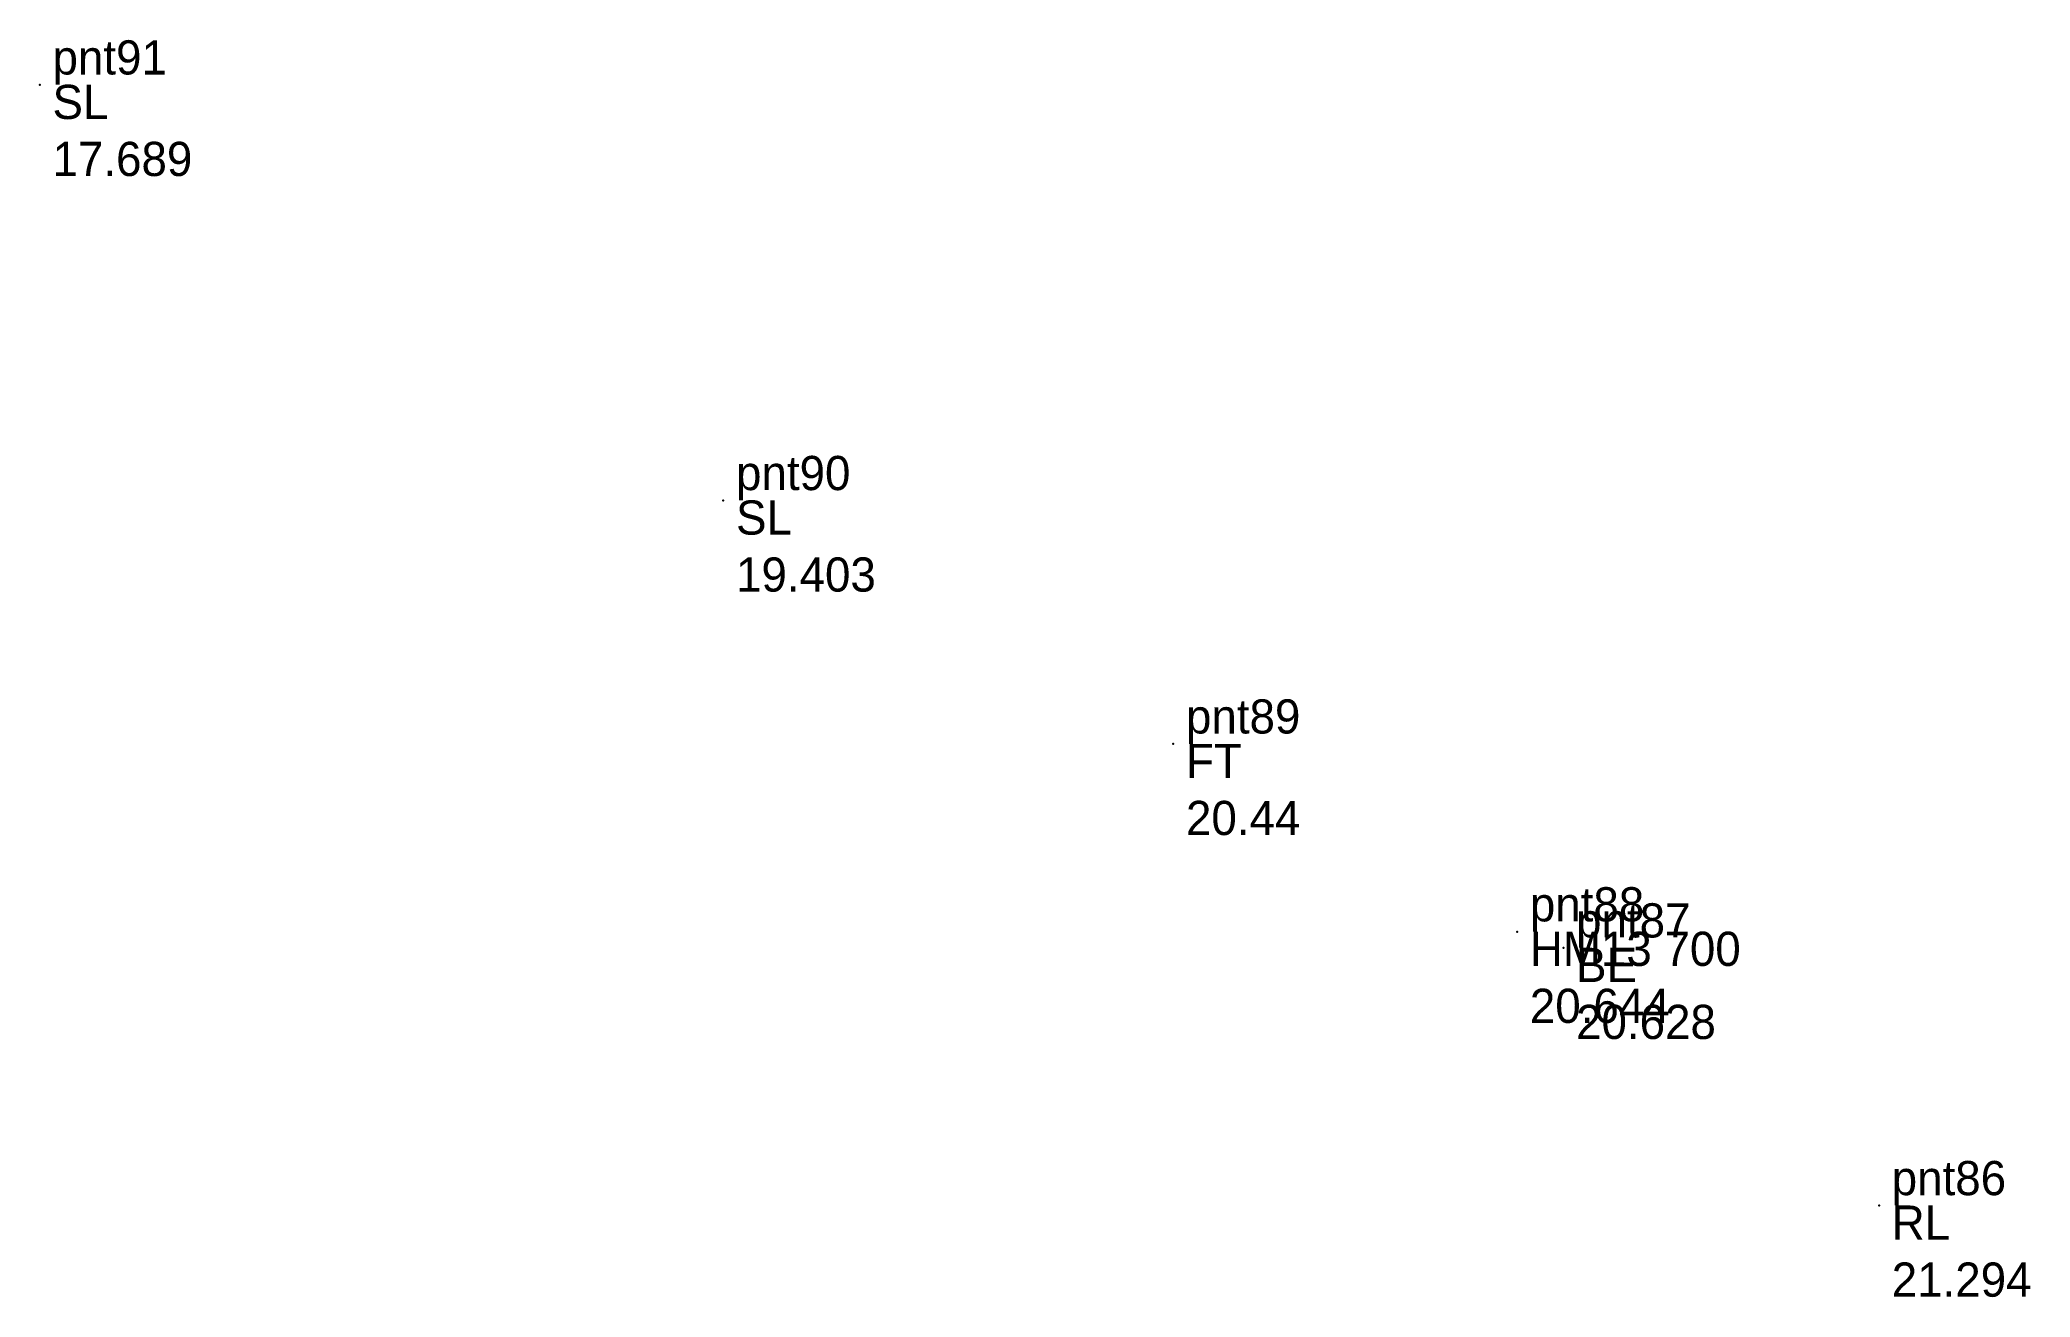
# Model space of a CAD drawing. Header units: metres. Extents: x 169978 to 830021, y 964681 to 1014880.
# Drawn here: x 180800.13 to 180808.87, y 984063.57 to 984069.08 of the extents above; entities that cross this region are included whole.
import ezdxf

# ---------------------------------------------------------------- set-up
doc = ezdxf.new("R2010")
doc.units = ezdxf.units.M

msp = doc.modelspace()

# ---------------------------------------------------------------- texts
at = {"layer": 'TN TO MDU CS L.H.S CH 10-800 TO 14-600_Code', "char_height": 0.15, "attachment_point": 1}
for s, insert, width in [(' SL', (180800.1349, 984068.886, 17.6888), 0.45), (' SL', (180803.1343, 984067.0628, 19.403), 0.45), (' FT', (180805.1088, 984065.9949, 20.4404), 0.45), (' HM13 700', (180806.6178, 984065.1707, 20.6438), 1.35), (' BE', (180806.8206, 984065.1002, 20.6283), 0.45), (' RL', (180808.2057, 984063.9697, 21.2938), 0.45)]:
    msp.add_mtext(s, dxfattribs=dict(at, insert=insert, width=width))
at = {"layer": 'TN TO MDU CS L.H.S CH 10-800 TO 14-600_Height', "char_height": 0.15, "attachment_point": 1}
for s, insert, width in [('\\P 17.689', (180800.1349, 984068.886, 17.6888), 1.08), ('\\P 19.403', (180803.1343, 984067.0628, 19.403), 1.08), ('\\P 20.44', (180805.1088, 984065.9949, 20.4404), 0.96), ('\\P 20.644', (180806.6178, 984065.1707, 20.6438), 1.08), ('\\P 20.628', (180806.8206, 984065.1002, 20.6283), 1.08), ('\\P 21.294', (180808.2057, 984063.9697, 21.2938), 1.08)]:
    msp.add_mtext(s, dxfattribs=dict(at, insert=insert, width=width))
at = {"layer": 'TN TO MDU CS L.H.S CH 10-800 TO 14-600_Name', "char_height": 0.15, "width": 0.9, "attachment_point": 7}
for s, insert in [(' pnt91', (180800.1349, 984068.886, 17.6888)), (' pnt90', (180803.1343, 984067.0628, 19.403)), (' pnt89', (180805.1088, 984065.9949, 20.4404)), (' pnt88', (180806.6178, 984065.1707, 20.6438)), (' pnt87', (180806.8206, 984065.1002, 20.6283)), (' pnt86', (180808.2057, 984063.9697, 21.2938))]:
    msp.add_mtext(s, dxfattribs=dict(at, insert=insert))

# ---------------------------------------------------------------- linework, layer by layer
at = {"layer": 'TN TO MDU CS L.H.S CH 10-800 TO 14-600_Survey'}
for p in [(180800.1349, 984068.886, 17.6888), (180803.1343, 984067.0628, 19.403), (180805.1088, 984065.9949, 20.4404), (180806.6178, 984065.1707, 20.6438), (180806.8206, 984065.1002, 20.6283), (180808.2057, 984063.9697, 21.2938)]:
    msp.add_point(p, dxfattribs=at)

msp.set_redraw_order([(e.dxf.handle, doc.entitydb.next_handle()) for e in msp.query("TEXT MTEXT ATTDEF DIMENSION ARC_DIMENSION")])  # texts and dimensions are drawn at this point

doc.saveas('drawing.dxf')
